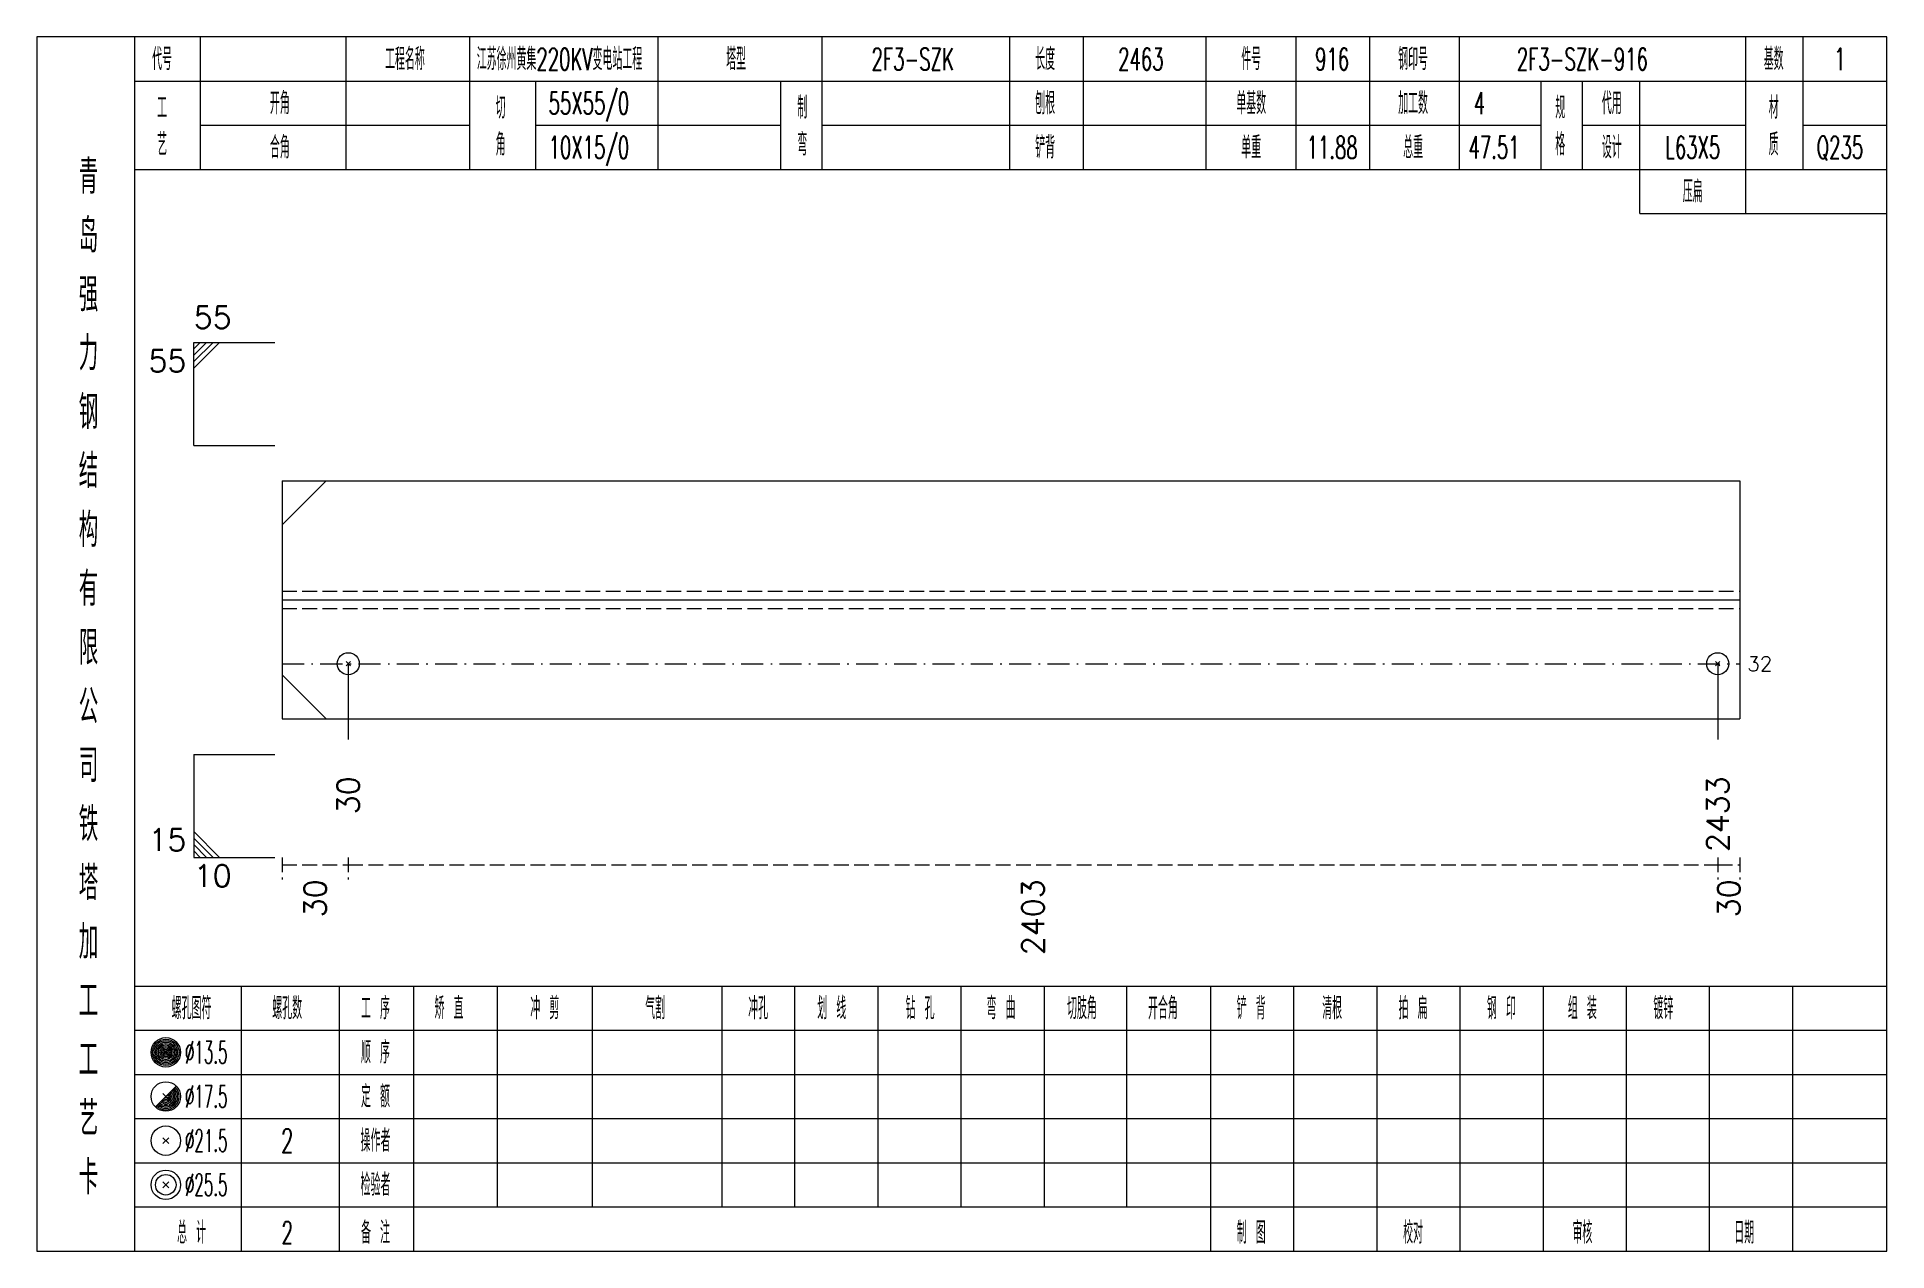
# Model space of a CAD drawing. Extents: x 0 to 4623, y -1159 to 4890.
# Drawn here: x 3114 to 3365.4, y 900 to 1065 of the extents above; entities that cross this region are included whole.
import ezdxf
from ezdxf.enums import TextEntityAlignment as Align

# ---------------------------------------------------------------- set-up
doc = ezdxf.new("R2010")
doc.units = 0
doc.header["$MEASUREMENT"] = 0
doc.linetypes.add('一点画线', pattern=[5.2, 3, -1, 0.2, -1])
doc.linetypes.add('虚线', pattern=[2.75, 2, -0.75])
doc.layers.get('0').update_dxf_attribs({"linetype": 'CONTINUOUS', "lineweight": 25})
for name, color, linetype, lineweight in [('1', 7, 'CONTINUOUS', 25), ('4', 7, 'CONTINUOUS', 25), ('5', 7, 'CONTINUOUS', 25)]:
    doc.layers.add(name, color=color, linetype=linetype, lineweight=lineweight)
doc.styles.get("Standard").update_dxf_attribs({"font": 'simplex.shx', "width": 0.7, "height": 3, "bigfont": 'gbhzfs.shx'})

msp = doc.modelspace()

# ---------------------------------------------------------------- texts
at = {"color": 7, "linetype": 'Continuous', "lineweight": 13}
msp.add_text('55', height=3, dxfattribs=at).set_placement((3135.3, 1024.5), align=Align.BOTTOM_LEFT)
msp.add_text('55', height=3, dxfattribs=at).set_placement((3134.3, 1022.5), align=Align.TOP_RIGHT)
msp.add_text('32', height=2, dxfattribs=at).set_placement((3346.4, 979.81), align=Align.MIDDLE_LEFT)
msp.add_text('15', height=3, dxfattribs=at).set_placement((3134.3, 953.5), align=Align.BOTTOM_RIGHT)
msp.add_text('10', height=3, dxfattribs=at).set_placement((3135.3, 952.5), align=Align.TOP_LEFT)
at = {"color": 8, "linetype": 'Continuous', "lineweight": 9}
for s, p in [('30', (3151.8, 950.5)), ('2403', (3249.35, 950.5)), ('30', (3343.9, 950.5))]:
    msp.add_text(s, height=3, rotation=90, dxfattribs=at).set_placement(p, align=Align.MIDDLE_RIGHT)
at = {"layer": '1', "color": 7, "linetype": 'Continuous', "lineweight": 13}
for s, p in [('30', (3156.3, 964.5)), ('2433', (3342.4, 964.5))]:
    msp.add_text(s, height=3, rotation=90, dxfattribs=at).set_placement(p, align=Align.MIDDLE_RIGHT)
at = {"layer": '4', "color": 1, "linetype": 'Continuous', "lineweight": 13}
for s, height, width, p in [('代号', 3, 0.6, (3131, 1062)), ('工程名称', 3, 0.6, (3164, 1062)), ('江苏徐州黄集220KV变电站工程', 3, 0.6, (3185, 1062)), ('塔型', 3, 0.6, (3209, 1062)), ('2F3-SZK', 3, 0.6, (3233, 1062)), ('长度', 3, 0.6, (3251, 1062)), ('2463', 3, 0.6, (3264, 1062)), ('件号', 3, 0.6, (3279, 1062)), ('916', 3, 0.6, (3290, 1062)), ('钢印号', 3, 0.6, (3301, 1062)), ('2F3-SZK-916', 3, 0.6, (3324, 1062)), ('基数', 3, 0.6, (3350, 1062)), ('1', 3, 0.6, (3359, 1062)), ('工', 3, 0.6, (3131, 1055.4)), ('开角', 3, 0.6, (3147, 1056)), ('切', 3, 0.6, (3177, 1055.4)), ('55X55/0', 3, 0.6, (3189, 1056)), ('制', 3, 0.6, (3218, 1055.4)), ('刨根', 3, 0.6, (3251, 1056)), ('单基数', 3, 0.6, (3279, 1056)), ('加工数', 3, 0.6, (3301, 1056)), ('4', 3, 0.6, (3310, 1056)), ('规', 3, 0.6, (3321, 1055.4)), ('代用', 3, 0.6, (3328, 1056)), ('材', 3, 0.6, (3350, 1055.4)), ('艺', 3, 0.6, (3131, 1050.4)), ('合角', 3, 0.6, (3147, 1050)), ('角', 3, 0.6, (3177, 1050.4)), ('10X15/0', 3, 0.6, (3189, 1050)), ('弯', 3, 0.6, (3218, 1050.4)), ('铲背', 3, 0.6, (3251, 1050)), ('单重', 3, 0.6, (3279, 1050)), ('11.88', 3, 0.6, (3290, 1050)), ('总重', 3, 0.6, (3301, 1050)), ('47.51', 3, 0.6, (3312, 1050)), ('格', 3, 0.6, (3321, 1050.4)), ('设计', 3, 0.6, (3328, 1050)), ('L63X5', 3, 0.6, (3339, 1050)), ('质', 3, 0.6, (3350, 1050.4)), ('Q235', 3, 0.6, (3359, 1050)), ('青', 4.6, 0.8, (3121, 1046)), ('压扁', 3, 0.6, (3339, 1044)), ('岛', 4.6, 0.8, (3121, 1038)), ('强', 4.6, 0.8, (3121, 1030)), ('力', 4.6, 0.8, (3121, 1022)), ('钢', 4.6, 0.8, (3121, 1014)), ('结', 4.6, 0.8, (3121, 1006)), ('构', 4.6, 0.8, (3121, 998)), ('有', 4.6, 0.8, (3121, 990)), ('限', 4.6, 0.8, (3121, 982)), ('公', 4.6, 0.8, (3121, 974)), ('司', 4.6, 0.8, (3121, 966)), ('铁', 4.6, 0.8, (3121, 958)), ('塔', 4.6, 0.8, (3121, 950)), ('加', 4.6, 0.8, (3121, 942)), ('工', 4.6, 0.8, (3121, 934)), ('螺孔图符', 3, 0.6, (3135, 933)), ('螺孔数', 3, 0.6, (3148, 933)), ('工 序', 3, 0.6, (3160, 933)), ('矫 直', 3, 0.6, (3170, 933)), ('冲 剪', 3, 0.6, (3183, 933)), ('气割', 3, 0.6, (3198, 933)), ('冲孔', 3, 0.6, (3212, 933)), ('划 线', 3, 0.6, (3222, 933)), ('钻 孔', 3, 0.6, (3234, 933)), ('弯 曲', 3, 0.6, (3245, 933)), ('切肢角', 3, 0.6, (3256, 933)), ('开合角', 3, 0.6, (3267, 933)), ('铲 背', 3, 0.6, (3279, 933)), ('清根', 3, 0.6, (3290, 933)), ('拍 扁', 3, 0.6, (3301, 933)), ('钢 印', 3, 0.6, (3313, 933)), ('组 装', 3, 0.6, (3324, 933)), ('镀锌', 3, 0.6, (3335, 933)), ('工', 4.6, 0.8, (3121, 926)), ('%%C13.5', 3, 0.5, (3137, 927)), ('顺 序', 3, 0.6, (3160, 927)), ('定 额', 3, 0.6, (3160, 921)), ('艺', 4.6, 0.8, (3121, 918)), ('%%C17.5', 3, 0.5, (3137, 921)), ('%%C21.5', 3, 0.5, (3137, 915)), ('2', 3.2, 0.6, (3148, 915)), ('操作者', 3, 0.6, (3160, 915)), ('卡', 4.6, 0.8, (3121, 910)), ('%%C25.5', 3, 0.5, (3137, 909)), ('检验者', 3, 0.6, (3160, 909)), ('总 计', 3, 0.6, (3135, 902.5)), ('2', 3, 0.6, (3148, 902.5)), ('备 注', 3, 0.6, (3160, 902.5)), ('制 图', 3, 0.6, (3279, 902.5)), ('校对', 3, 0.6, (3301, 902.5)), ('审核', 3, 0.6, (3324, 902.5)), ('日期', 3, 0.6, (3346, 902.5))]:
    msp.add_text(s, height=height, dxfattribs=dict(at, width=width)).set_placement(p, align=Align.MIDDLE_CENTER)

# ---------------------------------------------------------------- blocks, each defined once
blk = doc.blocks.new('孔21.5')
at = {"layer": '5', "color": 7, "linetype": 'Continuous', "lineweight": 13}
for p, q in [((-0.2, -0.2), (0.2, 0.2)), ((-0.2, 0.2), (0.2, -0.2))]:
    blk.add_line(p, q, dxfattribs=at)
blk.add_circle((0, 0), 1, dxfattribs=at)

# ---------------------------------------------------------------- linework, layer by layer
at = {"color": 7, "linetype": 'Continuous', "lineweight": 13}
for p, q in [((3135.3, 1023.5), (3146.3, 1023.5)), ((3135.3, 1009.5), (3135.3, 1023.5)), ((3136.175, 1023.5), (3135.3, 1022.625)), ((3137.05, 1023.5), (3135.3, 1021.75)), ((3137.925, 1023.5), (3135.3, 1020.875)), ((3138.8, 1023.5), (3135.3, 1020)), ((3135.3, 1009.5), (3146.3, 1009.5)), ((3147.3, 998.69), (3153.3, 1004.69)), ((3147.3, 978.31), (3153.3, 972.31)), ((3156.3, 979.81), (3156.3, 969.5)), ((3342.4, 979.81), (3342.4, 969.5)), ((3135.3, 967.5), (3146.3, 967.5)), ((3135.3, 967.5), (3135.3, 953.5)), ((3138.8, 953.5), (3135.3, 957)), ((3137.925, 953.5), (3135.3, 956.125)), ((3137.05, 953.5), (3135.3, 955.25)), ((3136.175, 953.5), (3135.3, 954.375)), ((3135.3, 953.5), (3146.3, 953.5))]:
    msp.add_line(p, q, dxfattribs=at)
at = {"color": 7, "linetype": 'Continuous', "lineweight": 18}
for p, q in [((3147.3, 1004.69), (3147.3, 972.31)), ((3147.3, 1004.69), (3345.4, 1004.69)), ((3345.4, 1004.69), (3345.4, 972.31)), ((3147.3, 988.5), (3345.4, 988.5))]:
    msp.add_line(p, q, dxfattribs=at)
at = {"color": 1, "linetype": '虚线', "lineweight": 18}
for p, q in [((3147.3, 989.69), (3345.4, 989.69)), ((3147.3, 987.31), (3345.4, 987.31))]:
    msp.add_line(p, q, dxfattribs=at)
at = {"color": 3, "linetype": '一点画线', "lineweight": 13}
msp.add_line((3147.3, 979.81), (3345.4, 979.81), dxfattribs=at)
at = {"color": 8, "linetype": '虚线', "lineweight": 9}
for p, q in [((3147.3, 953.5), (3147.3, 950.5)), ((3156.3, 953.5), (3156.3, 950.5)), ((3156.3, 953.5), (3156.3, 950.5)), ((3342.4, 953.5), (3342.4, 950.5)), ((3342.4, 953.5), (3342.4, 950.5)), ((3345.4, 953.5), (3345.4, 950.5)), ((3147.3, 952.5), (3156.3, 952.5)), ((3156.3, 952.5), (3342.4, 952.5)), ((3342.4, 952.5), (3345.4, 952.5))]:
    msp.add_line(p, q, dxfattribs=at)
at = {"layer": '1', "color": 7, "linetype": 'Continuous', "lineweight": 18}
msp.add_line((3147.3, 972.31), (3345.4, 972.31), dxfattribs=at)
at = {"layer": '4', "color": 1, "linetype": 'Continuous', "lineweight": 18}
for p, q in [((3127.3, 900), (3127.3, 1065)), ((3136.2, 1047), (3136.2, 1065)), ((3156, 1047), (3156, 1065)), ((3172.8, 1047), (3172.8, 1065)), ((3198.4, 1047), (3198.4, 1065)), ((3220.7, 1047), (3220.7, 1065)), ((3246.2, 1047), (3246.2, 1065)), ((3256.2, 1047), (3256.2, 1065)), ((3272.9, 1047), (3272.9, 1065)), ((3285.1, 1047), (3285.1, 1065)), ((3295.1, 1047), (3295.1, 1065)), ((3307.3, 1047), (3307.3, 1065)), ((3346.2, 1041), (3346.2, 1065)), ((3354, 1047), (3354, 1065)), ((3127.3, 1059), (3365.4, 1059)), ((3181.8, 1047), (3181.8, 1059)), ((3215.1, 1047), (3215.1, 1059)), ((3318.4, 1047), (3318.4, 1059)), ((3324, 1047), (3324, 1059)), ((3331.8, 1041), (3331.8, 1059)), ((3136.2, 1053), (3172.8, 1053)), ((3181.8, 1053), (3215.1, 1053)), ((3220.7, 1053), (3318.4, 1053)), ((3324, 1053), (3346.2, 1053)), ((3354, 1053), (3365.4, 1053)), ((3127.3, 1047), (3365.4, 1047)), ((3331.8, 1041), (3365.4, 1041)), ((3127.3, 936), (3365.4, 936)), ((3141.8, 900), (3141.8, 936)), ((3155.1, 900), (3155.1, 936)), ((3165.2, 900), (3165.2, 936)), ((3176.6, 906), (3176.6, 936)), ((3189.5, 906), (3189.5, 936)), ((3207.1, 906), (3207.1, 936)), ((3217, 906), (3217, 936)), ((3228.3, 906), (3228.3, 936)), ((3239.6, 906), (3239.6, 936)), ((3250.9, 906), (3250.9, 936)), ((3262.1, 906), (3262.1, 936)), ((3273.5, 906), (3273.5, 936)), ((3284.8, 906), (3284.8, 936)), ((3296.1, 906), (3296.1, 936)), ((3307.4, 906), (3307.4, 936)), ((3318.7, 906), (3318.7, 936)), ((3330, 906), (3330, 936)), ((3341.3, 906), (3341.3, 936)), ((3352.6, 906), (3352.6, 936)), ((3127.3, 930), (3365.4, 930)), ((3127.3, 924), (3365.4, 924)), ((3127.3, 918), (3365.4, 918)), ((3127.3, 912), (3365.4, 912)), ((3127.3, 906), (3365.4, 906)), ((3273.5, 900), (3273.5, 906)), ((3284.8, 900), (3284.8, 906)), ((3296.1, 900), (3296.1, 906)), ((3307.4, 900), (3307.4, 906)), ((3318.7, 900), (3318.7, 906)), ((3330, 900), (3330, 906)), ((3341.3, 900), (3341.3, 906)), ((3352.6, 900), (3352.6, 906))]:
    msp.add_line(p, q, dxfattribs=at)
at = {"layer": '4', "color": 7, "linetype": 'Continuous', "lineweight": 13}
for p, q in [((3131.3, 926.8), (3131.7, 927.2)), ((3131.7, 926.8), (3131.3, 927.2)), ((3130.086, 919.586), (3132.914, 922.414)), ((3131.1, 921.4), (3131.9, 920.6)), ((3131.1, 914.6), (3131.9, 915.4)), ((3131.1, 915.4), (3131.9, 914.6)), ((3131.1, 908.6), (3131.9, 909.4)), ((3131.1, 909.4), (3131.9, 908.6))]:
    msp.add_line(p, q, dxfattribs=at)
at = {"layer": '4', "color": 1, "linetype": 'Continuous', "lineweight": 18}
msp.add_lwpolyline([(3114, 1065), (3114, 900), (3365.4, 900), (3365.4, 1065)], close=True, dxfattribs=at)
at = {"layer": '4', "color": 7, "linetype": 'Continuous', "lineweight": 13}
for centre, radius in [((3131.5, 927), 2), ((3131.5, 927), 1.8), ((3131.5, 927), 1.6), ((3131.5, 927), 1.4), ((3131.5, 927), 1.2), ((3131.5, 927), 1), ((3131.5, 927), 0.8), ((3131.5, 927), 0.6), ((3131.5, 927), 0.4), ((3131.5, 927), 0.2), ((3131.5, 921), 2), ((3131.5, 915), 2), ((3131.5, 909), 2), ((3131.5, 909), 1.4)]:
    msp.add_circle(centre, radius, dxfattribs=at)
for radius in [1.8, 1.6, 1.4, 1.2, 1, 0.8, 0.6, 0.4, 0.2]:
    msp.add_arc((3131.5, 921), radius, 225, 45, dxfattribs=at)

# ---------------------------------------------------------------- block references
at = {"layer": '1', "color": 7, "linetype": 'Continuous', "lineweight": 13, "xscale": 1.5, "yscale": 1.5, "zscale": 1.5}
for p in [(3156.3, 979.81), (3342.4, 979.81)]:
    msp.add_blockref('孔21.5', p, dxfattribs=at)

msp.set_redraw_order([(e.dxf.handle, doc.entitydb.next_handle()) for e in msp.query("TEXT MTEXT ATTDEF DIMENSION ARC_DIMENSION")])  # texts and dimensions are drawn at this point

doc.saveas('drawing.dxf')
